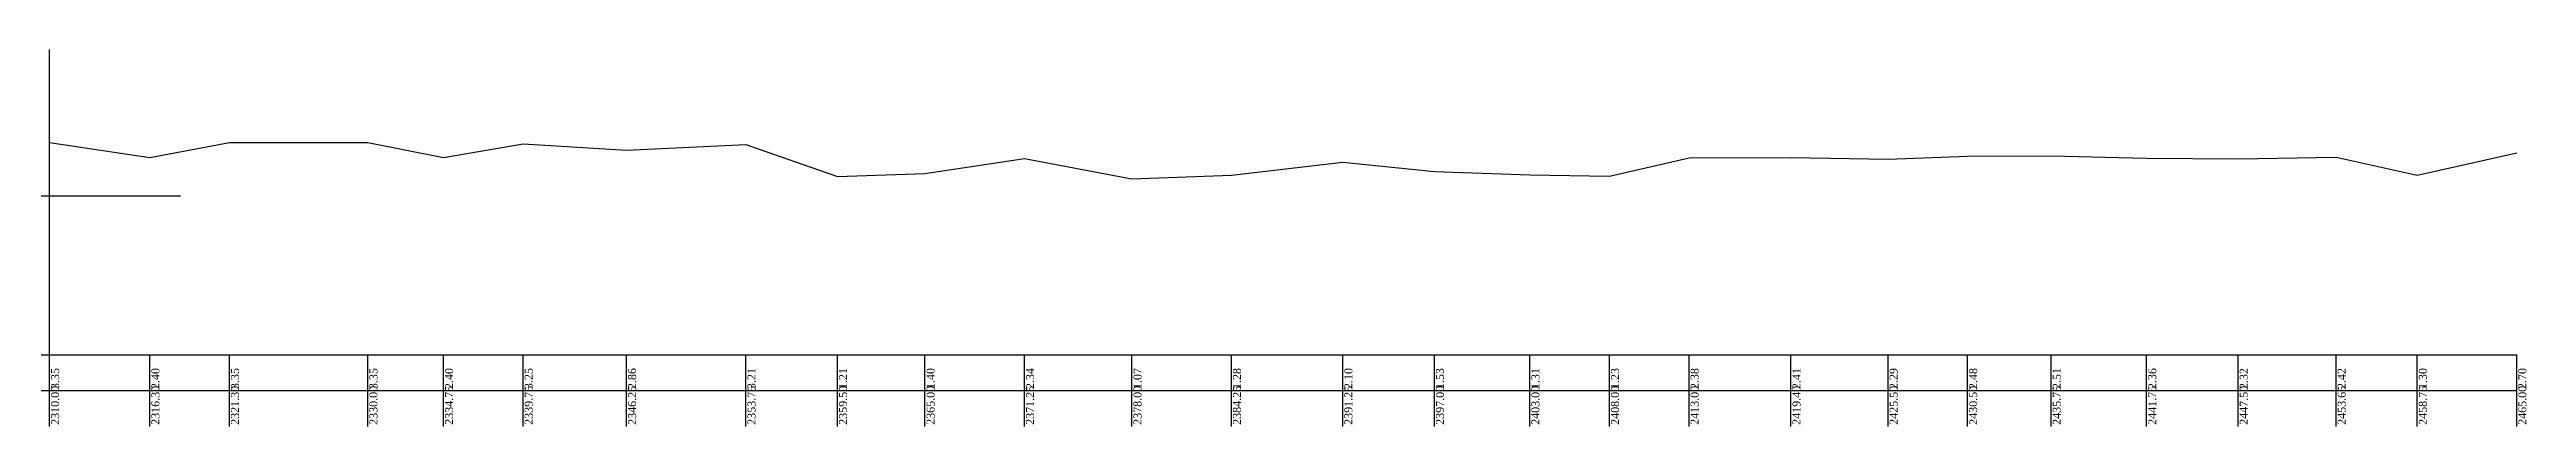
# Model space of a CAD drawing. Header units: metres. Extents: x -148477 to 168932, y -55673 to -2736.
# Drawn here: x 15789.8 to 15945.4, y -12672.3 to -12648.7 of the extents above; entities that cross this region are included whole.
import ezdxf

# ---------------------------------------------------------------- set-up
doc = ezdxf.new("R2010")
doc.units = ezdxf.units.M
doc.styles.add('liza', font='times.ttf', dxfattribs={"height": 2})

msp = doc.modelspace()

# ---------------------------------------------------------------- texts
at = {"color": 6, "linetype": 'Continuous', "lineweight": -3, "ltscale": 0.5, "char_height": 0.5, "width": 2.15, "attachment_point": 1, "rotation": 90, "style": 'liza'}
for s, insert in [('2310.00', (15789.9139, -12672.239)), ('3.35', (15789.9139, -12669.989)), ('2.40', (15796.2139, -12669.989)), ('2316.30', (15796.2139, -12672.239)), ('2321.30', (15801.2139, -12672.239)), ('3.35', (15801.2139, -12669.989)), ('2330.00', (15809.9139, -12672.239)), ('3.35', (15809.9139, -12669.989)), ('2.40', (15814.6639, -12669.989)), ('2334.75', (15814.6639, -12672.239)), ('3.25', (15819.6639, -12669.989)), ('2339.75', (15819.6639, -12672.239)), ('2.86', (15826.1639, -12669.989)), ('2346.25', (15826.1639, -12672.239)), ('3.21', (15833.6639, -12669.989)), ('2353.75', (15833.6639, -12672.239)), ('2359.50', (15839.4139, -12672.239)), ('1.21', (15839.4139, -12669.989)), ('1.40', (15844.9139, -12669.989)), ('2365.00', (15844.9139, -12672.239)), ('2.34', (15851.1639, -12669.989)), ('2371.25', (15851.1639, -12672.239)), ('1.07', (15857.9139, -12669.989)), ('2378.00', (15857.9139, -12672.239)), ('1.28', (15864.1639, -12669.989)), ('2384.25', (15864.1639, -12672.239)), ('2.10', (15871.1639, -12669.989)), ('2391.25', (15871.1639, -12672.239)), ('2397.00', (15876.9139, -12672.239)), ('1.53', (15876.9139, -12669.989)), ('2403.00', (15882.9139, -12672.239)), ('1.31', (15882.9139, -12669.989)), ('2408.00', (15887.9139, -12672.239)), ('1.23', (15887.9139, -12669.989)), ('2.38', (15892.9139, -12669.989)), ('2413.00', (15892.9139, -12672.239)), ('2419.40', (15899.3139, -12672.239)), ('2.41', (15899.3139, -12669.989)), ('2425.50', (15905.4139, -12672.239)), ('2.29', (15905.4139, -12669.989)), ('2.48', (15910.4139, -12669.989)), ('2430.50', (15910.4139, -12672.239)), ('2.51', (15915.6639, -12669.989)), ('2435.75', (15915.6639, -12672.239)), ('2.36', (15921.6639, -12669.989)), ('2441.75', (15921.6639, -12672.239)), ('2447.50', (15927.4139, -12672.239)), ('2.32', (15927.4139, -12669.989)), ('2.42', (15933.5639, -12669.989)), ('2453.65', (15933.5639, -12672.239)), ('1.30', (15938.6639, -12669.989)), ('2458.75', (15938.6639, -12672.239)), ('2.70', (15944.9139, -12669.989)), ('2465.00', (15944.9139, -12672.239))]:
    msp.add_mtext(s, dxfattribs=dict(at, insert=insert))

# ---------------------------------------------------------------- linework, layer by layer
at = {"color": 2, "linetype": 'Continuous', "lineweight": -3, "ltscale": 0.5}
for p, q in [((15789.8139, -12667.839), (15789.8139, -12648.6543)), ((13474.8139, -12657.839), (15798.0492, -12657.839))]:
    msp.add_line(p, q, dxfattribs=at)
at = {"color": 6, "linetype": 'Continuous', "lineweight": -3, "ltscale": 0.5}
for p, q in [((13474.8139, -12667.839), (15944.8139, -12667.839)), ((15789.8139, -12672.339), (15789.8139, -12667.839)), ((15796.1139, -12672.339), (15796.1139, -12667.839)), ((15801.1139, -12672.339), (15801.1139, -12667.839)), ((15809.8139, -12672.339), (15809.8139, -12667.839)), ((15814.5639, -12672.339), (15814.5639, -12667.839)), ((15819.5639, -12672.339), (15819.5639, -12667.839)), ((15826.0639, -12672.339), (15826.0639, -12667.839)), ((15833.5639, -12672.339), (15833.5639, -12667.839)), ((15839.3139, -12672.339), (15839.3139, -12667.839)), ((15844.8139, -12672.339), (15844.8139, -12667.839)), ((15851.0639, -12672.339), (15851.0639, -12667.839)), ((15857.8139, -12672.339), (15857.8139, -12667.839)), ((15864.0639, -12672.339), (15864.0639, -12667.839)), ((15871.0639, -12672.339), (15871.0639, -12667.839)), ((15876.8139, -12672.339), (15876.8139, -12667.839)), ((15882.8139, -12672.339), (15882.8139, -12667.839)), ((15887.8139, -12672.339), (15887.8139, -12667.839)), ((15892.8139, -12672.339), (15892.8139, -12667.839)), ((15899.2139, -12672.339), (15899.2139, -12667.839)), ((15905.3139, -12672.339), (15905.3139, -12667.839)), ((15910.3139, -12672.339), (15910.3139, -12667.839)), ((15915.5639, -12672.339), (15915.5639, -12667.839)), ((15921.5639, -12672.339), (15921.5639, -12667.839)), ((15927.3139, -12672.339), (15927.3139, -12667.839)), ((15933.4639, -12672.339), (15933.4639, -12667.839)), ((15938.5639, -12672.339), (15938.5639, -12667.839)), ((15944.8139, -12672.339), (15944.8139, -12667.839)), ((13474.8139, -12670.089), (15944.8139, -12670.089))]:
    msp.add_line(p, q, dxfattribs=at)
msp.add_lwpolyline([(15789.8139, -12654.489), (15796.1139, -12655.439), (15801.1139, -12654.489), (15809.8139, -12654.489), (15814.5639, -12655.439), (15819.5639, -12654.589), (15826.0639, -12654.979), (15833.5639, -12654.629), (15839.3139, -12656.629), (15844.8139, -12656.439), (15851.0639, -12655.499), (15857.8139, -12656.769), (15864.0639, -12656.559), (15871.0639, -12655.739), (15876.8139, -12656.309), (15882.8139, -12656.529), (15887.8139, -12656.609), (15892.8139, -12655.459), (15899.2139, -12655.429), (15905.3139, -12655.549), (15910.3139, -12655.359), (15915.5639, -12655.329), (15921.5639, -12655.479), (15927.3139, -12655.519), (15933.4639, -12655.419), (15938.5639, -12656.539), (15944.8139, -12655.139)], dxfattribs=at)

msp.set_redraw_order([(e.dxf.handle, doc.entitydb.next_handle()) for e in msp.query("TEXT MTEXT ATTDEF DIMENSION ARC_DIMENSION")])  # texts and dimensions are drawn at this point

doc.saveas('drawing.dxf')
